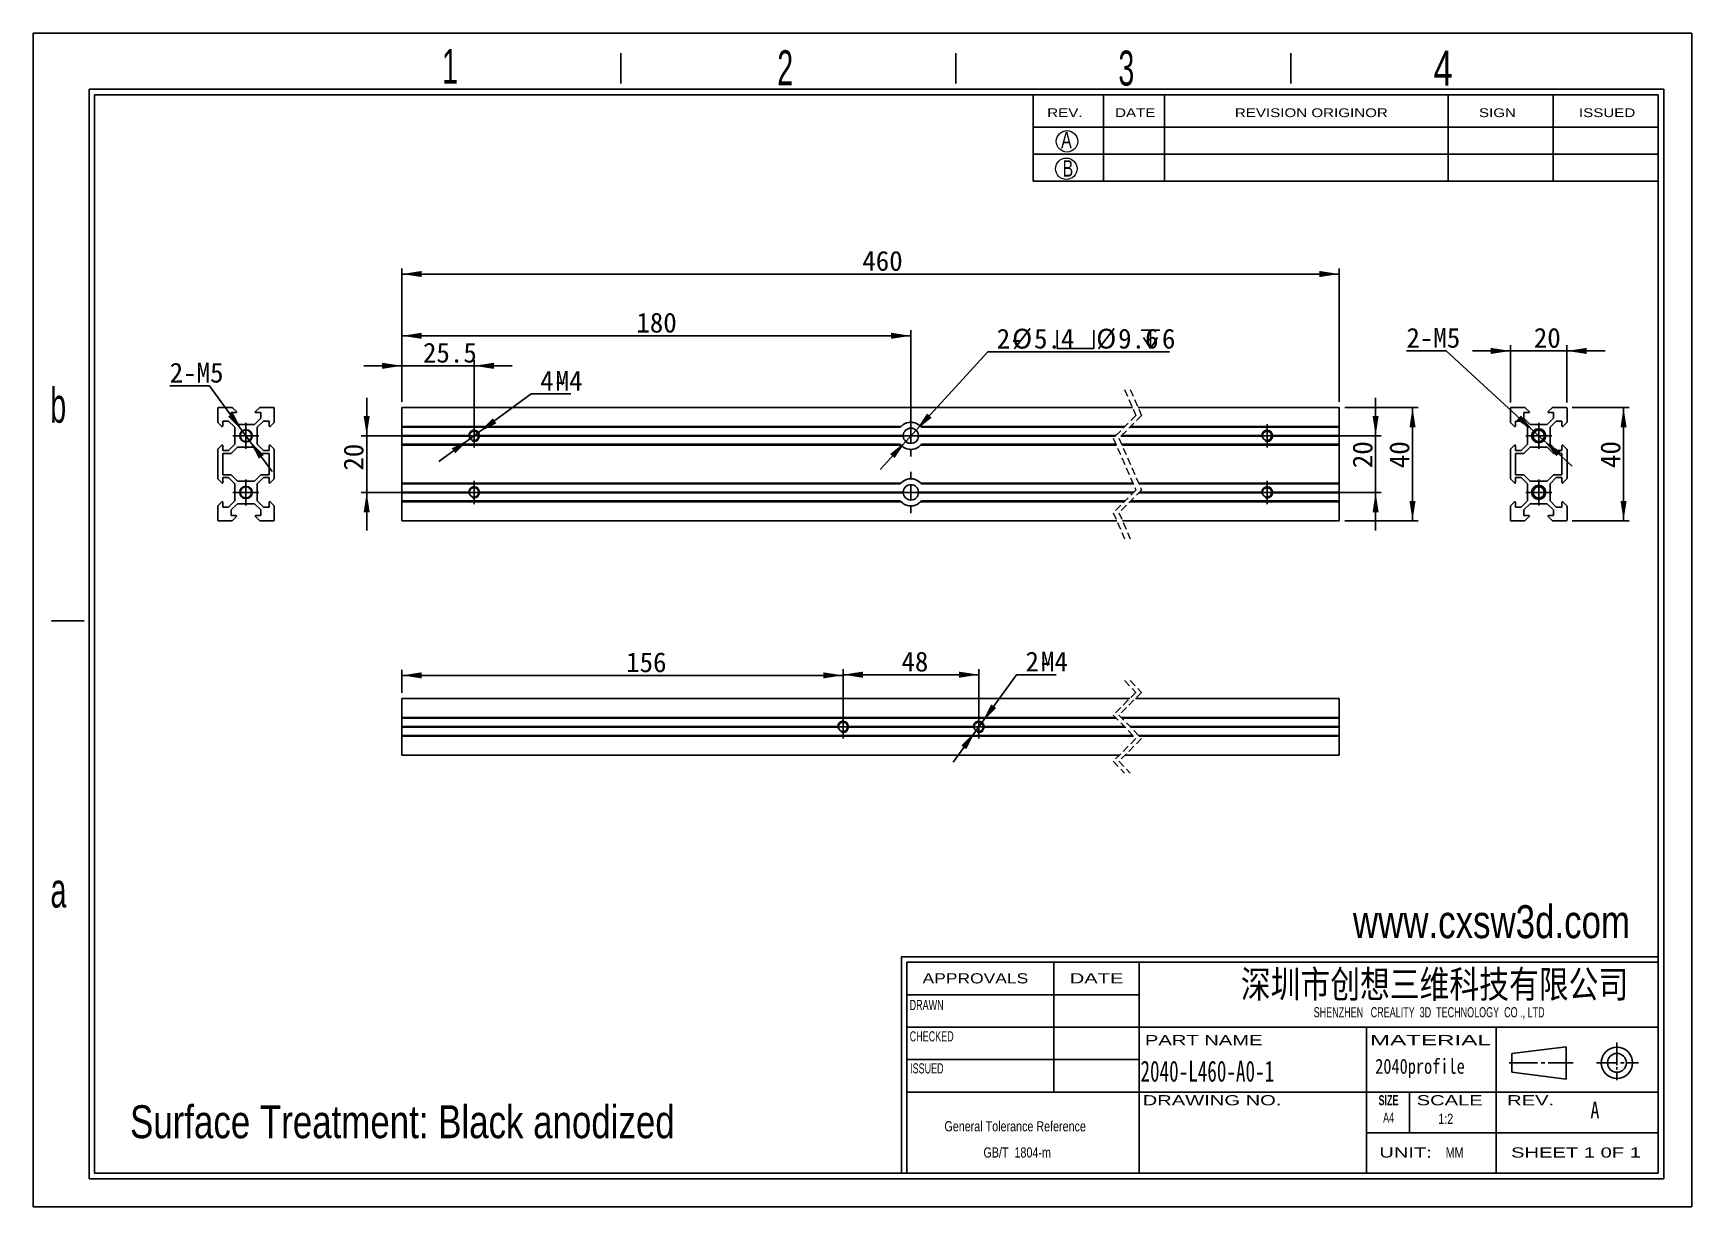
# Model space of a CAD drawing. Header units: millimetres. Extents: x 2 to 295, y 1 to 209.
import ezdxf

# ---------------------------------------------------------------- set-up
doc = ezdxf.new("R2010")
doc.units = ezdxf.units.MM
doc.linetypes.add('CENTER', pattern=[10.16, 6.35, -1.27, 1.27, -1.27])
doc.linetypes.add('HIDDEN', pattern=[1.905, 1.27, -0.635])
doc.layers.add('DIM', color=5, linetype='Continuous')
doc.layers.add('SLD-0', color=179, linetype='Continuous')
doc.layers.add('中心线', color=1, linetype='CENTER', lineweight=25)
doc.styles.add('SLDTEXTSTYLE0', font='arial.ttf', dxfattribs={"width": 0.7584})
doc.styles.add('SLDTEXTSTYLE1', font='arial.ttf', dxfattribs={"width": 0.63516})
doc.styles.add('SLDTEXTSTYLE10', font='', dxfattribs={"width": 0.8})
doc.styles.add('SLDTEXTSTYLE11', font='', dxfattribs={"width": 0.67})
doc.styles.add('SLDTEXTSTYLE12', font='')
doc.styles.add('SLDTEXTSTYLE2', font='GOTHIC.TTF', dxfattribs={"width": 0.7304})
doc.styles.add('SLDTEXTSTYLE3', font='GOTHIC.TTF', dxfattribs={"width": 0.61171})
doc.styles.add('SLDTEXTSTYLE4', font='arialbd.ttf', dxfattribs={"width": 0.63516})
doc.styles.add('SLDTEXTSTYLE5', font='arial.ttf', dxfattribs={"width": 1.422})
doc.styles.add('SLDTEXTSTYLE6', font='arial.ttf', dxfattribs={"width": 1.2324})
doc.styles.add('SLDTEXTSTYLE7', font='arial.ttf', dxfattribs={"width": 1.7064})
doc.styles.add('SLDTEXTSTYLE8', font='', dxfattribs={"width": 0.8, "bigfont": 'bigfont'})
doc.styles.add('SLDTEXTSTYLE9', font='', dxfattribs={"width": 0.8})
doc.styles.get('SLDTEXTSTYLE10').set_extended_font_data('宋体', bold=True)
doc.styles.get('SLDTEXTSTYLE11').set_extended_font_data('宋体')
doc.styles.get('SLDTEXTSTYLE12').set_extended_font_data('宋体')
doc.styles.get('SLDTEXTSTYLE8').set_extended_font_data('宋体', bold=True)
doc.styles.get('SLDTEXTSTYLE9').set_extended_font_data('宋体')
doc.dimstyles.new('SLDDIMSTYLE0', dxfattribs={"dimtxt": 3.5, "dimasz": 3.5, "dimexe": 0, "dimexo": 0.0625, "dimgap": 0.875, "dimtad": 2, "dimlfac": 2, "dimrnd": 1e-09, "dimzin": 12, "dimdsep": 46, "dimtxsty": 'SLDTEXTSTYLE11', "dimsah": 1, "dimcen": 0.09, "dimadec": 0, "dimazin": 3, "dimtfac": 1, "dimtofl": 0, "dimtmove": 0, "dimatfit": 3, "dimfxl": 0, "dimfrac": 2, "dimtolj": 1, "dimtzin": 12, "dimarcsym": 0})
doc.dimstyles.new('SLDDIMSTYLE1', dxfattribs={"dimtxt": 3.5, "dimasz": 3.5, "dimexe": 0, "dimexo": 0.0625, "dimgap": 0.875, "dimtad": 2, "dimlfac": 2, "dimrnd": 1e-09, "dimzin": 12, "dimdsep": 46, "dimtxsty": 'SLDTEXTSTYLE11', "dimsah": 1, "dimcen": 0.09, "dimadec": 0, "dimazin": 3, "dimtfac": 1, "dimtmove": 0, "dimatfit": 0, "dimfxl": 0, "dimfrac": 2, "dimtolj": 1, "dimtzin": 12, "dimarcsym": 0})
doc.dimstyles.new('SLDDIMSTYLE2', dxfattribs={"dimtxt": 3.5, "dimasz": 3.5, "dimexe": 0, "dimexo": 0.0625, "dimgap": 0.875, "dimtad": 0, "dimtih": 1, "dimtoh": 1, "dimlfac": 2, "dimrnd": 1e-09, "dimzin": 12, "dimdsep": 46, "dimtxsty": 'SLDTEXTSTYLE11', "dimsah": 1, "dimcen": 0, "dimadec": 0, "dimazin": 3, "dimtfac": 1, "dimtmove": 0, "dimatfit": 3, "dimfxl": 0, "dimfrac": 2, "dimtolj": 1, "dimtzin": 12, "dimarcsym": 0})
doc.dimstyles.new('SLDDIMSTYLE3', dxfattribs={"dimtxt": 3.5, "dimasz": 3.5, "dimexe": 0, "dimexo": 0.0625, "dimgap": 0.875, "dimtad": 0, "dimtih": 1, "dimtoh": 1, "dimlfac": 2, "dimrnd": 1e-09, "dimzin": 12, "dimdsep": 46, "dimtxsty": 'SLDTEXTSTYLE11', "dimsah": 1, "dimcen": 0, "dimadec": 0, "dimazin": 3, "dimtfac": 1, "dimtmove": 0, "dimatfit": 3, "dimfxl": 0, "dimfrac": 2, "dimtolj": 1, "dimtzin": 12, "dimarcsym": 0})
doc.dimstyles.new('SLDDIMSTYLE4', dxfattribs={"dimtxt": 3.5, "dimasz": 3.5, "dimexe": 0, "dimexo": 0.0625, "dimgap": 0.875, "dimtad": 0, "dimtih": 1, "dimtoh": 1, "dimlfac": 2, "dimrnd": 1e-09, "dimzin": 12, "dimdsep": 46, "dimtxsty": 'SLDTEXTSTYLE11', "dimsah": 1, "dimcen": 0, "dimadec": 0, "dimazin": 3, "dimtfac": 1, "dimtmove": 0, "dimatfit": 3, "dimfxl": 0, "dimfrac": 2, "dimtolj": 1, "dimtzin": 12, "dimarcsym": 0})

msp = doc.modelspace()

# ---------------------------------------------------------------- texts
at = {"layer": 'SLD-0'}
for s, insert, char_height, attachment_point, style in [('1', (74.111, 205.8988), 6.172, 1, 'SLDTEXTSTYLE3'), ('2', (133.3881, 205.6552), 6.172, 1, 'SLDTEXTSTYLE3'), ('3', (193.7066, 205.5931), 6.172, 1, 'SLDTEXTSTYLE3'), ('4', (249.4405, 205.5869), 6.172, 1, 'SLDTEXTSTYLE2'), ('A', (183.5778, 191.2522), 2.9034, 1, 'SLDTEXTSTYLE2'), ('B', (183.8319, 186.2372), 2.9034, 1, 'SLDTEXTSTYLE2'), ('b', (4.8346, 146.0194), 6.172, 1, 'SLDTEXTSTYLE3'), ('a', (4.8798, 60.3511), 6.172, 1, 'SLDTEXTSTYLE3'), ('深圳市创想三维科技有限公司', (249.6067, 43.0393), 4.82808, 2, 'SLDTEXTSTYLE8'), (' 2040-L460-A0-1', (208.5874, 27.1097), 3.704167, 2, 'SLDTEXTSTYLE11'), ('2040profile', (247.0384, 27.4503), 2.645833, 2, 'SLDTEXTSTYLE10'), ('A', (277.1784, 19.8537), 2.9104, 1, 'SLDTEXTSTYLE9')]:
    msp.add_mtext(s, dxfattribs=dict(at, insert=insert, char_height=char_height, attachment_point=attachment_point, style=style))
at = {"layer": 'SLD-0', "color": 179}
for s, insert, char_height, attachment_point, style in [('REV.', (181.1288, 195.4001), 1.55363, 1, 'SLDTEXTSTYLE6'), ('DATE', (193.1265, 195.4001), 1.55363, 1, 'SLDTEXTSTYLE6'), ('REVISION ORIGINOR', (214.3082, 195.4001), 1.553633, 1, 'SLDTEXTSTYLE6'), ('SIGN', (257.4664, 195.4001), 1.55363, 1, 'SLDTEXTSTYLE6'), ('ISSUED', (275.1481, 195.4001), 1.55363, 1, 'SLDTEXTSTYLE6'), ('APPROVALS', (168.4266, 42.5627), 1.79265, 2, 'SLDTEXTSTYLE6'), ('DATE', (189.8496, 42.5627), 1.79265, 2, 'SLDTEXTSTYLE5'), ('DRAWN', (159.8036, 37.8529), 1.79265, 2, 'SLDTEXTSTYLE1'), ('SHENZHEN   CREALITY  3D  TECHNOLOGY  CO ., LTD', (248.66, 36.569), 1.792654, 2, 'SLDTEXTSTYLE1'), ('CHECKED', (160.6957, 32.3147), 1.79265, 2, 'SLDTEXTSTYLE1'), ('PART NAME', (208.7939, 31.6454), 1.79265, 2, 'SLDTEXTSTYLE5'), ('MATERIAL', (248.8802, 31.6454), 1.79265, 2, 'SLDTEXTSTYLE7'), ('ISSUED', (159.837, 26.6544), 1.79265, 2, 'SLDTEXTSTYLE1'), ('DRAWING NO.', (210.268, 21.0216), 1.792654, 2, 'SLDTEXTSTYLE5'), ('SIZE', (241.4789, 21.0216), 1.79265, 2, 'SLDTEXTSTYLE4'), ('SCALE', (252.2889, 21.0216), 1.79265, 2, 'SLDTEXTSTYLE5'), ('REV.', (266.6102, 21.0216), 1.79265, 2, 'SLDTEXTSTYLE5'), ('A4', (241.4898, 17.9531), 1.79265, 2, 'SLDTEXTSTYLE1'), ('1:2', (251.5965, 17.7451), 1.79265, 2, 'SLDTEXTSTYLE0'), ('UNIT:', (244.4987, 11.7907), 1.79265, 2, 'SLDTEXTSTYLE5'), ('MM', (253.1609, 11.7907), 1.79265, 2, 'SLDTEXTSTYLE0'), ('SHEET 1 0F 1', (274.62, 11.7907), 1.792654, 2, 'SLDTEXTSTYLE5')]:
    msp.add_mtext(s, dxfattribs=dict(at, insert=insert, char_height=char_height, attachment_point=attachment_point, style=style))
at = {"layer": 'SLD-0', "color": 5, "char_height": 5.820833, "attachment_point": 1, "style": 'SLDTEXTSTYLE0'}
for s, insert in [('www.cxsw3d.com', (235.1831, 54.5847)), ('Surface Treatment: Black anodized', (18.9407, 19.2372))]:
    msp.add_mtext(s, dxfattribs=dict(at, insert=insert))

# ---------------------------------------------------------------- blocks, each defined once
blk = doc.blocks.new('SW_NOTE_0')
at = {"layer": 'SLD-0', "color": 0, "char_height": 1.7927, "attachment_point": 2, "style": 'SLDTEXTSTYLE0'}
for s, insert in [('General Tolerance Reference ', (13.02, 2.31)), (' GB/T  1804-m', (13.11, -2.32))]:
    blk.add_mtext(s, dxfattribs=dict(at, insert=insert))
blk = doc.blocks.new('_D')
at = {"layer": 'DIM'}
for p, q in [((67.02, 143.53), (67.02, 167.12)), ((232.76, 166.12), (67.02, 166.12)), ((232.76, 143.53), (232.76, 167.12))]:
    blk.add_line(p, q, dxfattribs=at)
for points in [[(67.02, 166.12), (70.52, 165.58), (70.52, 166.66)], [(232.76, 166.12), (229.26, 166.66), (229.26, 165.58)]]:
    blk.add_solid(points, dxfattribs=at)
at = {"layer": 'DIM', "insert": (148.42, 170.2), "char_height": 3.5, "attachment_point": 1, "style": 'SLDTEXTSTYLE12'}
blk.add_mtext('460', dxfattribs=at)
blk = doc.blocks.new('_D_1')
at = {"layer": 'DIM'}
for p, q in [((67.02, 149.9), (60.29, 149.9)), ((67.02, 143.53), (67.02, 150.9)), ((79.77, 149.9), (67.02, 149.9)), ((79.77, 138.53), (79.77, 150.9)), ((79.77, 149.9), (86.5, 149.9))]:
    blk.add_line(p, q, dxfattribs=at)
for points in [[(67.02, 149.9), (63.52, 150.44), (63.52, 149.36)], [(79.77, 149.9), (83.27, 149.36), (83.27, 150.44)]]:
    blk.add_solid(points, dxfattribs=at)
at = {"layer": 'DIM', "insert": (70.74, 153.97), "char_height": 3.5, "attachment_point": 1, "style": 'SLDTEXTSTYLE12'}
blk.add_mtext('25.5', dxfattribs=at)
blk = doc.blocks.new('_D_2')
at = {"layer": 'DIM'}
for p, q in [((67.02, 143.53), (67.02, 156.2)), ((157.02, 138.53), (157.02, 156.2)), ((67.02, 155.2), (157.02, 155.2))]:
    blk.add_line(p, q, dxfattribs=at)
for points in [[(67.02, 155.2), (70.52, 154.67), (70.52, 155.74)], [(157.02, 155.2), (153.52, 155.74), (153.52, 154.67)]]:
    blk.add_solid(points, dxfattribs=at)
at = {"layer": 'DIM', "insert": (108.47, 159.28), "char_height": 3.5, "attachment_point": 1, "style": 'SLDTEXTSTYLE12'}
blk.add_mtext('180', dxfattribs=at)
blk = doc.blocks.new('_D_3')
at = {"layer": 'DIM'}
for p, q in [((60.79, 137.53), (60.79, 144.26)), ((78.77, 137.53), (59.79, 137.53)), ((60.79, 137.53), (60.79, 127.53)), ((78.77, 127.53), (59.79, 127.53)), ((60.79, 127.53), (60.79, 120.8))]:
    blk.add_line(p, q, dxfattribs=at)
for points in [[(60.79, 137.53), (61.32, 141.03), (60.25, 141.03)], [(60.79, 127.53), (60.25, 124.03), (61.32, 124.03)]]:
    blk.add_solid(points, dxfattribs=at)
at = {"layer": 'DIM', "insert": (56.71, 131.37), "char_height": 3.5, "attachment_point": 1, "rotation": 90, "style": 'SLDTEXTSTYLE12'}
blk.add_mtext('20', dxfattribs=at)
blk = doc.blocks.new('_D_4')
at = {"layer": 'DIM'}
for p, q in [((239.19, 137.53), (239.19, 144.26)), ((221.01, 137.53), (240.19, 137.53)), ((239.19, 137.53), (239.19, 127.53)), ((221.01, 127.53), (240.19, 127.53)), ((239.19, 127.53), (239.19, 120.8))]:
    blk.add_line(p, q, dxfattribs=at)
for points in [[(239.19, 137.53), (239.73, 141.03), (238.66, 141.03)], [(239.19, 127.53), (238.66, 124.03), (239.73, 124.03)]]:
    blk.add_solid(points, dxfattribs=at)
at = {"layer": 'DIM', "insert": (235.12, 131.81), "char_height": 3.5, "attachment_point": 1, "rotation": 90, "style": 'SLDTEXTSTYLE12'}
blk.add_mtext('20', dxfattribs=at)
blk = doc.blocks.new('_D_5')
at = {"layer": 'DIM'}
for p, q in [((233.76, 142.53), (246.72, 142.53)), ((245.72, 122.53), (245.72, 142.53)), ((233.76, 122.53), (246.72, 122.53))]:
    blk.add_line(p, q, dxfattribs=at)
for points in [[(245.72, 142.53), (245.18, 139.03), (246.26, 139.03)], [(245.72, 122.53), (246.26, 126.03), (245.18, 126.03)]]:
    blk.add_solid(points, dxfattribs=at)
at = {"layer": 'DIM', "insert": (241.64, 131.81), "char_height": 3.5, "attachment_point": 1, "rotation": 90, "style": 'SLDTEXTSTYLE12'}
blk.add_mtext('40', dxfattribs=at)
blk = doc.blocks.new('SW_SYMBOL_HOLE_SPOT')
at = {"layer": 'DIM', "color": 0}
for p, q in [((0, 875), (0, 75)), ((1600, 75), (1600, 875)), ((0, 75), (1600, 75))]:
    blk.add_line(p, q, dxfattribs=at)
blk = doc.blocks.new('SW_SYMBOL_HOLE_DEPTH')
at = {"layer": 'DIM', "color": 0}
for p, q in [((0, 875), (800, 875)), ((400, 875), (400, 75)), ((100, 555), (400, 75)), ((700, 555), (400, 75))]:
    blk.add_line(p, q, dxfattribs=at)
blk = doc.blocks.new('_D_6')
at = {"layer": 'DIM'}
for p, q in [((157.93, 138.53), (170.61, 152.37)), ((170.61, 152.37), (202.77, 152.37)), ((156.11, 136.53), (157.93, 138.53)), ((156.11, 136.53), (151.56, 131.57))]:
    blk.add_line(p, q, dxfattribs=at)
blk.add_arc((157.02, 137.53), 1.35, 213.5264, 264.0545, dxfattribs=at)
for points in [[(157.93, 138.53), (160.69, 140.74), (159.89, 141.47)], [(156.11, 136.53), (153.34, 134.32), (154.14, 133.59)]]:
    blk.add_solid(points, dxfattribs=at)
at = {"layer": 'DIM', "xscale": 0.004072727272727273, "yscale": 0.004072727272727273, "zscale": 0.004072727272727273}
for name, p in [('SW_SYMBOL_HOLE_SPOT', (182.87, 152.66)), ('SW_SYMBOL_HOLE_DEPTH', (197.75, 152.66))]:
    blk.add_blockref(name, p, dxfattribs=at)
at = {"layer": 'DIM', "char_height": 3.5, "attachment_point": 1, "style": 'SLDTEXTSTYLE12'}
for s, insert in [('2-', (172.19, 156.45)), ('%%c', (174.92, 156.45)), ('5.4', (178.79, 156.45)), ('%%c', (189.79, 156.45)), ('9.6', (193.66, 156.45)), ('6', (201.41, 156.45))]:
    blk.add_mtext(s, dxfattribs=dict(at, insert=insert))
blk = doc.blocks.new('_D_7')
at = {"layer": 'DIM'}
for p, q in [((80.57, 138.12), (89.88, 144.92)), ((89.88, 144.92), (96.91, 144.92)), ((78.96, 136.94), (80.57, 138.12)), ((78.96, 136.94), (73.53, 132.97))]:
    blk.add_line(p, q, dxfattribs=at)
for points in [[(80.57, 138.12), (83.72, 139.75), (83.08, 140.62)], [(78.96, 136.94), (75.82, 135.31), (76.45, 134.44)]]:
    blk.add_solid(points, dxfattribs=at)
at = {"layer": 'DIM', "char_height": 3.5, "attachment_point": 1, "style": 'SLDTEXTSTYLE12'}
for s, insert in [('4-', (91.46, 149)), ('M4', (94.19, 149))]:
    blk.add_mtext(s, dxfattribs=dict(at, insert=insert))
blk = doc.blocks.new('SW_CENTERMARKSYMBOL_0')
at = {"layer": '中心线', "color": 0}
for p, q in [((0, 2.5), (0, 3.65)), ((-2.5, 0), (-3.65, 0)), ((0, 0), (-1.25, 0)), ((0, 0), (0, 1.25)), ((0, 0), (0, -1.25)), ((0, 0), (1.25, 0)), ((2.5, 0), (3.65, 0)), ((0, -2.5), (0, -3.65))]:
    blk.add_line(p, q, dxfattribs=at)
blk = doc.blocks.new('SW_CENTERMARKSYMBOL_1')
at = {"layer": '中心线', "color": 0}
for p, q in [((0, 2.5), (0, 3.65)), ((-2.5, 0), (-3.65, 0)), ((0, 0), (-1.25, 0)), ((0, 0), (0, 1.25)), ((0, 0), (0, -1.25)), ((0, 0), (1.25, 0)), ((2.5, 0), (3.65, 0)), ((0, -2.5), (0, -3.65))]:
    blk.add_line(p, q, dxfattribs=at)
blk = doc.blocks.new('SW_CENTERMARKSYMBOL_2')
at = {"layer": '中心线', "color": 0}
for p, q in [((-1.25, 0), (-2.08, 0)), ((0, 0), (-1.25, 0)), ((0, 1.25), (0, 2.07)), ((0, 0), (0, 1.25)), ((0, 0), (0, -1.25)), ((0, 0), (1.25, 0)), ((1.25, 0), (2.07, 0)), ((0, -1.25), (0, -2.08))]:
    blk.add_line(p, q, dxfattribs=at)
blk = doc.blocks.new('SW_CENTERMARKSYMBOL_3')
at = {"layer": '中心线', "color": 0}
for p, q in [((-1.25, 0), (-2.08, 0)), ((0, 0), (-1.25, 0)), ((0, 1.25), (0, 2.07)), ((0, 0), (0, 1.25)), ((0, 0), (0, -1.25)), ((0, 0), (1.25, 0)), ((1.25, 0), (2.07, 0)), ((0, -1.25), (0, -2.08))]:
    blk.add_line(p, q, dxfattribs=at)
blk = doc.blocks.new('SW_CENTERMARKSYMBOL_4')
at = {"layer": '中心线', "color": 0}
for p, q in [((-1.25, 0), (-2.07, 0)), ((0, 0), (-1.25, 0)), ((0, 1.25), (0, 2.08)), ((0, 0), (0, 1.25)), ((0, 0), (0, -1.25)), ((0, 0), (1.25, 0)), ((1.25, 0), (2.08, 0)), ((0, -1.25), (0, -2.07))]:
    blk.add_line(p, q, dxfattribs=at)
blk = doc.blocks.new('SW_CENTERMARKSYMBOL_5')
at = {"layer": '中心线', "color": 0}
for p, q in [((-1.25, 0), (-2.08, 0)), ((0, 0), (-1.25, 0)), ((0, 1.25), (0, 2.07)), ((0, 0), (0, 1.25)), ((0, 0), (0, -1.25)), ((0, 0), (1.25, 0)), ((1.25, 0), (2.07, 0)), ((0, -1.25), (0, -2.08))]:
    blk.add_line(p, q, dxfattribs=at)
blk = doc.blocks.new('_D_8')
at = {"layer": 'DIM'}
for p, q in [((32.98, 146.37), (25.95, 146.37)), ((38.79, 138.42), (32.98, 146.37)), ((40.09, 136.64), (38.79, 138.42)), ((40.09, 136.64), (44.06, 131.21))]:
    blk.add_line(p, q, dxfattribs=at)
for points in [[(38.79, 138.42), (37.16, 141.56), (36.29, 140.93)], [(40.09, 136.64), (41.72, 133.5), (42.59, 134.14)]]:
    blk.add_solid(points, dxfattribs=at)
at = {"layer": 'DIM', "insert": (25.95, 150.44), "char_height": 3.5, "attachment_point": 1, "style": 'SLDTEXTSTYLE12'}
blk.add_mtext('2-M5', dxfattribs=at)
blk = doc.blocks.new('SW_CENTERMARKSYMBOL_6')
at = {"layer": '中心线', "color": 0}
for p, q in [((-1.25, 0), (-2.3, 0)), ((0, 0), (-1.25, 0)), ((0, 1.25), (0, 2.3)), ((0, 0), (0, 1.25)), ((0, 0), (0, -1.25)), ((0, 0), (1.25, 0)), ((1.25, 0), (2.3, 0)), ((0, -1.25), (0, -2.3))]:
    blk.add_line(p, q, dxfattribs=at)
blk = doc.blocks.new('SW_CENTERMARKSYMBOL_7')
at = {"layer": '中心线', "color": 0}
for p, q in [((-1.25, 0), (-2.3, 0)), ((0, 0), (-1.25, 0)), ((0, 1.25), (0, 2.3)), ((0, 0), (0, 1.25)), ((0, 0), (0, -1.25)), ((0, 0), (1.25, 0)), ((1.25, 0), (2.3, 0)), ((0, -1.25), (0, -2.3))]:
    blk.add_line(p, q, dxfattribs=at)
blk = doc.blocks.new('_D_9')
at = {"layer": 'DIM'}
for p, q in [((263.03, 152.53), (256.3, 152.53)), ((263.03, 143.43), (263.03, 153.53)), ((273.03, 152.53), (263.03, 152.53)), ((273.03, 143.43), (273.03, 153.53)), ((273.03, 152.53), (279.76, 152.53))]:
    blk.add_line(p, q, dxfattribs=at)
for points in [[(263.03, 152.53), (259.53, 153.07), (259.53, 151.99)], [(273.03, 152.53), (276.53, 151.99), (276.53, 153.07)]]:
    blk.add_solid(points, dxfattribs=at)
at = {"layer": 'DIM', "insert": (267.17, 156.6), "char_height": 3.5, "attachment_point": 1, "style": 'SLDTEXTSTYLE12'}
blk.add_mtext('20', dxfattribs=at)
blk = doc.blocks.new('_D_10')
at = {"layer": 'DIM'}
for p, q in [((273.93, 142.53), (284.03, 142.53)), ((283.03, 142.53), (283.03, 122.53)), ((273.93, 122.53), (284.03, 122.53))]:
    blk.add_line(p, q, dxfattribs=at)
for points in [[(283.03, 142.53), (282.5, 139.03), (283.57, 139.03)], [(283.03, 122.53), (283.57, 126.03), (282.5, 126.03)]]:
    blk.add_solid(points, dxfattribs=at)
at = {"layer": 'DIM', "insert": (278.96, 131.84), "char_height": 3.5, "attachment_point": 1, "rotation": 90, "style": 'SLDTEXTSTYLE12'}
blk.add_mtext('40', dxfattribs=at)
blk = doc.blocks.new('_D_11')
at = {"layer": 'DIM'}
for p, q in [((251.67, 152.53), (244.64, 152.53)), ((267.11, 138.38), (251.67, 152.53)), ((268.96, 136.69), (267.11, 138.38)), ((268.96, 136.69), (273.92, 132.14))]:
    blk.add_line(p, q, dxfattribs=at)
for points in [[(267.11, 138.38), (264.9, 141.14), (264.17, 140.34)], [(268.96, 136.69), (271.17, 133.92), (271.9, 134.72)]]:
    blk.add_solid(points, dxfattribs=at)
at = {"layer": 'DIM', "insert": (244.64, 156.6), "char_height": 3.5, "attachment_point": 1, "style": 'SLDTEXTSTYLE12'}
blk.add_mtext('2-M5', dxfattribs=at)
blk = doc.blocks.new('SW_CENTERMARKSYMBOL_8')
at = {"layer": '中心线', "color": 0}
for p, q in [((-1.25, 0), (-2.3, 0)), ((0, 0), (-1.25, 0)), ((0, 1.25), (0, 2.3)), ((0, 0), (0, 1.25)), ((0, 0), (0, -1.25)), ((0, 0), (1.25, 0)), ((1.25, 0), (2.3, 0)), ((0, -1.25), (0, -2.3))]:
    blk.add_line(p, q, dxfattribs=at)
blk = doc.blocks.new('SW_CENTERMARKSYMBOL_9')
at = {"layer": '中心线', "color": 0}
for p, q in [((-1.25, 0), (-2.3, 0)), ((0, 0), (-1.25, 0)), ((0, 1.25), (0, 2.3)), ((0, 0), (0, 1.25)), ((0, 0), (0, -1.25)), ((0, 0), (1.25, 0)), ((1.25, 0), (2.3, 0)), ((0, -1.25), (0, -2.3))]:
    blk.add_line(p, q, dxfattribs=at)
blk = doc.blocks.new('_D_12')
at = {"layer": 'DIM'}
for p, q in [((145.02, 87.11), (145.02, 96.32)), ((169.02, 95.32), (145.02, 95.32)), ((169.02, 87.11), (169.02, 96.32))]:
    blk.add_line(p, q, dxfattribs=at)
for points in [[(145.02, 95.32), (148.52, 94.78), (148.52, 95.86)], [(169.02, 95.32), (165.52, 95.86), (165.52, 94.78)]]:
    blk.add_solid(points, dxfattribs=at)
at = {"layer": 'DIM', "insert": (155.34, 99.39), "char_height": 3.5, "attachment_point": 1, "style": 'SLDTEXTSTYLE12'}
blk.add_mtext('48', dxfattribs=at)
blk = doc.blocks.new('_D_13')
at = {"layer": 'DIM'}
for p, q in [((169.6, 86.92), (175.7, 95.32)), ((175.7, 95.32), (182.73, 95.32)), ((168.43, 85.3), (164.48, 79.85)), ((168.43, 85.3), (169.6, 86.92))]:
    blk.add_line(p, q, dxfattribs=at)
for points in [[(169.6, 86.92), (172.09, 89.43), (171.22, 90.07)], [(168.43, 85.3), (165.94, 82.78), (166.81, 82.15)]]:
    blk.add_solid(points, dxfattribs=at)
at = {"layer": 'DIM', "char_height": 3.5, "attachment_point": 1, "style": 'SLDTEXTSTYLE12'}
for s, insert in [('2-', (177.28, 99.39)), ('M4', (180.01, 99.39))]:
    blk.add_mtext(s, dxfattribs=dict(at, insert=insert))
blk = doc.blocks.new('_D_14')
at = {"layer": 'DIM'}
for p, q in [((67.02, 92.11), (67.02, 96.2)), ((145.02, 95.2), (67.02, 95.2)), ((145.02, 87.11), (145.02, 96.2))]:
    blk.add_line(p, q, dxfattribs=at)
for points in [[(67.02, 95.2), (70.52, 94.66), (70.52, 95.74)], [(145.02, 95.2), (141.52, 95.74), (141.52, 94.66)]]:
    blk.add_solid(points, dxfattribs=at)
at = {"layer": 'DIM', "insert": (106.66, 99.27), "char_height": 3.5, "attachment_point": 1, "style": 'SLDTEXTSTYLE12'}
blk.add_mtext('156', dxfattribs=at)
blk = doc.blocks.new('SW_CENTERMARKSYMBOL_10')
at = {"layer": '中心线', "color": 0}
for p, q in [((-1.25, 0), (-2.07, 0)), ((0, 0), (-1.25, 0)), ((0, 1.25), (0, 2.07)), ((0, 0), (0, 1.25)), ((0, 0), (0, -1.25)), ((0, 0), (1.25, 0)), ((1.25, 0), (2.07, 0)), ((0, -1.25), (0, -2.07))]:
    blk.add_line(p, q, dxfattribs=at)
blk = doc.blocks.new('SW_CENTERMARKSYMBOL_11')
at = {"layer": '中心线', "color": 0}
for p, q in [((-1.25, 0), (-2.07, 0)), ((0, 0), (-1.25, 0)), ((0, 1.25), (0, 2.07)), ((0, 0), (0, 1.25)), ((0, 0), (0, -1.25)), ((0, 0), (1.25, 0)), ((1.25, 0), (2.07, 0)), ((0, -1.25), (0, -2.07))]:
    blk.add_line(p, q, dxfattribs=at)

# ---------------------------------------------------------------- dimensions: what is measured, and where the dimension line sits
at = {"layer": 'DIM'}
dim = msp.add_linear_dim(base=(67.0166, 166.1224), p1=(232.7586, 142.5303), p2=(67.0166, 142.5303), angle=0, text='460', dimstyle='SLDDIMSTYLE0', dxfattribs=at)
dim.commit()
dim.dimension.update_dxf_attribs({"geometry": '_D', "text_midpoint": (150.4625, 166.1224), "dimtype": 160})
for base, p1, p2, angle, dimstyle, picture, middle in [((157.0166, 155.2041), (67.0166, 142.5303), (157.0166, 137.5303), 0, 'SLDDIMSTYLE0', '_D_2', (110.5144, 155.2041)), ((67.0166, 149.8988), (79.7666, 137.5303), (67.0166, 142.5303), 0, 'SLDDIMSTYLE1', '_D_1', (73.4666, 149.8988)), ((60.7858, 127.5303), (79.7666, 137.5303), (79.7666, 127.5303), 90, 'SLDDIMSTYLE1', '_D_3', (60.7858, 132.7336)), ((239.1937, 127.5303), (220.0086, 137.5303), (220.0086, 127.5303), 90, 'SLDDIMSTYLE1', '_D_4', (239.1937, 133.1681)), ((245.7171, 142.5303), (232.7586, 122.5303), (232.7586, 142.5303), 90, 'SLDDIMSTYLE0', '_D_5', (245.7171, 133.1681)), ((283.0341, 122.5303), (272.9341, 142.5303), (272.9341, 122.5303), 90, 'SLDDIMSTYLE0', '_D_10', (283.0341, 133.1962))]:
    dim = msp.add_linear_dim(base=base, p1=p1, p2=p2, angle=angle, dimstyle=dimstyle, dxfattribs=at)
    dim.commit()
    dim.dimension.update_dxf_attribs({"geometry": picture, "text_midpoint": middle, "dimtype": 160})
for p1, p2, text, dimstyle, picture, middle in [((157.9282, 138.5261), (156.105, 136.5346), '2-<>{\\fGDT;v}%%c9.6{\\fGDT;x}6', 'SLDDIMSTYLE2', '_D_6', (187.4842, 154.9108)), ((80.5738, 138.1207), (78.9595, 136.94), '4-<>', 'SLDDIMSTYLE3', '_D_7', (94.1855, 146.9611)), ((169.6037, 86.917), (168.4296, 85.2979), '2-<>', 'SLDDIMSTYLE3', '_D_13', (180.0052, 97.3548))]:
    dim = msp.add_diameter_dim_2p(p1=p1, p2=p2, text=text, dimstyle=dimstyle, dxfattribs=at)
    dim.commit()
    dim.dimension.update_dxf_attribs({"geometry": picture, "text_midpoint": middle, "dimtype": 163})
for p1, p2, picture, middle in [((267.1127, 138.3751), (268.9555, 136.6856), '_D_11', (247.3633, 154.5672)), ((38.7922, 138.4182), (40.091, 136.6425), '_D_8', (28.6698, 148.4022))]:
    dim = msp.add_diameter_dim_2p(p1=p1, p2=p2, text='2-M5', dimstyle='SLDDIMSTYLE4', override={"dimpost": '<>'}, dxfattribs=at)
    dim.commit()
    dim.dimension.update_dxf_attribs({"geometry": picture, "text_midpoint": middle, "dimtype": 163})
for base, p1, p2, dimstyle, picture, middle in [((263.0341, 152.5303), (273.0341, 142.4303), (263.0341, 142.4303), 'SLDDIMSTYLE1', '_D_9', (268.5288, 152.5303)), ((67.0166, 95.1989), (145.0166, 86.1074), (67.0166, 91.1074), 'SLDDIMSTYLE0', '_D_14', (108.7037, 95.1989)), ((145.0166, 95.318), (169.0166, 86.1074), (145.0166, 86.1074), 'SLDDIMSTYLE0', '_D_12', (156.7022, 95.318))]:
    dim = msp.add_linear_dim(base=base, p1=p1, p2=p2, dimstyle=dimstyle, dxfattribs=at)
    dim.commit()
    dim.dimension.update_dxf_attribs({"geometry": picture, "text_midpoint": middle, "dimtype": 160})

# ---------------------------------------------------------------- linework, layer by layer
at = {"color": 7, "linetype": 'HIDDEN', "lineweight": 18}
for p, q in [((194.8123, 145.7053), (196.8123, 141.1178)), ((195.8123, 145.7053), (197.8123, 141.1178)), ((196.8123, 141.1178), (192.8123, 137.1178)), ((197.8123, 141.1178), (193.8123, 137.1178)), ((192.8123, 137.1178), (196.8123, 127.9428)), ((193.8123, 137.1178), (197.8123, 127.9428)), ((196.8123, 127.9428), (192.8123, 123.9428)), ((197.8123, 127.9428), (193.8123, 123.9428)), ((192.8123, 123.9428), (194.8123, 119.3553)), ((193.8123, 123.9428), (195.8123, 119.3553)), ((194.8123, 94.2824), (196.8123, 92.1949)), ((195.8123, 94.2824), (197.8123, 92.1949)), ((196.8123, 92.1949), (192.8123, 88.1949)), ((197.8123, 92.1949), (193.8123, 88.1949)), ((192.8123, 88.1949), (196.8123, 84.0199)), ((193.8123, 88.1949), (197.8123, 84.0199)), ((196.8123, 84.0199), (192.8123, 80.0199)), ((197.8123, 84.0199), (193.8123, 80.0199)), ((192.8123, 80.0199), (194.8123, 77.9324)), ((193.8123, 80.0199), (195.8123, 77.9324))]:
    msp.add_line(p, q, dxfattribs=at)
at = {"color": 7, "linetype": 'Continuous', "lineweight": 25}
for p, q in [((34.4416, 139.9718), (34.4416, 142.4303)), ((34.5416, 142.5303), (37.0002, 142.5303)), ((36.8366, 141.6303), (37.7002, 141.6303)), ((36.8366, 140.6303), (36.8366, 141.6303)), ((37.7709, 141.8011), (37.0709, 142.5011)), ((41.8123, 142.5011), (41.1123, 141.8011)), ((41.183, 141.6303), (42.0466, 141.6303)), ((41.883, 142.5303), (44.3416, 142.5303)), ((42.0466, 141.6303), (42.0466, 140.6303)), ((44.4416, 142.4303), (44.4416, 139.9718)), ((67.0166, 142.5303), (196.1965, 142.5303)), ((67.0166, 142.4303), (67.0166, 142.5303)), ((67.0166, 139.9718), (67.0166, 142.4303)), ((197.1965, 142.5303), (232.7586, 142.5303)), ((232.7586, 142.5303), (232.7586, 142.4303)), ((232.7586, 139.9718), (232.7586, 142.4303)), ((263.0341, 142.4303), (263.0341, 139.9718)), ((265.5927, 142.5303), (263.1341, 142.5303)), ((266.2927, 141.6303), (265.4291, 141.6303)), ((265.4291, 141.6303), (265.4291, 140.6303)), ((265.6634, 142.5011), (266.3634, 141.8011)), ((269.7048, 141.8011), (270.4048, 142.5011)), ((270.6391, 141.6303), (269.7755, 141.6303)), ((272.9341, 142.5303), (270.4755, 142.5303)), ((270.6391, 140.6303), (270.6391, 141.6303)), ((273.0341, 139.9718), (273.0341, 142.4303)), ((34.4709, 139.9011), (35.1709, 139.2011)), ((35.3416, 140.1354), (36.3416, 140.1354)), ((35.3416, 139.2718), (35.3416, 140.1354)), ((36.3416, 140.1354), (37.4416, 139.0354)), ((37.9366, 139.5303), (36.8366, 140.6303)), ((37.4416, 139.0354), (37.4416, 137.6011)), ((39.3709, 139.5303), (37.9366, 139.5303)), ((39.4416, 139.4596), (39.3709, 139.5303)), ((39.5123, 139.5303), (39.4416, 139.4596)), ((40.9466, 139.5303), (39.5123, 139.5303)), ((42.0466, 140.6303), (40.9466, 139.5303)), ((41.4416, 139.0354), (42.5416, 140.1354)), ((41.4416, 137.6011), (41.4416, 139.0354)), ((42.5416, 140.1354), (43.5416, 140.1354)), ((43.5416, 140.1354), (43.5416, 139.2718)), ((43.7123, 139.2011), (44.4123, 139.9011)), ((67.0166, 139.9718), (67.0166, 139.9011)), ((67.0166, 139.9011), (67.0166, 139.2011)), ((67.0166, 139.2011), (67.0166, 139.1718)), ((67.0166, 139.1718), (155.2665, 139.1718)), ((67.0166, 139.1718), (67.0166, 139.0354)), ((67.0166, 139.0354), (155.1472, 139.0354)), ((67.0166, 139.0354), (67.0166, 137.6011)), ((155.1472, 139.0354), (155.2657, 139.1718)), ((158.7667, 139.1718), (194.8662, 139.1718)), ((158.7676, 139.1718), (158.8861, 139.0354)), ((158.8861, 139.0354), (194.7298, 139.0354)), ((195.7298, 139.0354), (232.7586, 139.0354)), ((195.8662, 139.1718), (232.7586, 139.1718)), ((232.7586, 139.9011), (232.7586, 139.9718)), ((232.7586, 139.9011), (232.7586, 139.2011)), ((232.7586, 139.1718), (232.7586, 139.2011)), ((232.7586, 139.1718), (232.7586, 139.0354)), ((232.7586, 139.0354), (232.7586, 137.6011)), ((263.7634, 139.2011), (263.0634, 139.9011)), ((264.9341, 140.1354), (263.9341, 140.1354)), ((263.9341, 140.1354), (263.9341, 139.2718)), ((266.0341, 139.0354), (264.9341, 140.1354)), ((265.4291, 140.6303), (266.5291, 139.5303)), ((266.0341, 137.6011), (266.0341, 139.0354)), ((266.5291, 139.5303), (267.9634, 139.5303)), ((267.9634, 139.5303), (268.0341, 139.4596)), ((268.0341, 139.4596), (268.1048, 139.5303)), ((268.1048, 139.5303), (269.5391, 139.5303)), ((269.5391, 139.5303), (270.6391, 140.6303)), ((271.1341, 140.1354), (270.0341, 139.0354)), ((270.0341, 139.0354), (270.0341, 137.6011)), ((272.1341, 140.1354), (271.1341, 140.1354)), ((272.1341, 139.2718), (272.1341, 140.1354)), ((273.0048, 139.9011), (272.3048, 139.2011)), ((34.4416, 135.0889), (34.4416, 129.9718)), ((35.1709, 135.8596), (34.4709, 135.1596)), ((35.3416, 134.9253), (35.3416, 135.7889)), ((36.3416, 134.9253), (35.3416, 134.9253)), ((37.4416, 136.0253), (36.3416, 134.9253)), ((36.8366, 134.4303), (37.9366, 135.5303)), ((37.4416, 137.6011), (37.5123, 137.5303)), ((37.5123, 137.5303), (37.4416, 137.4596)), ((37.4416, 137.4596), (37.4416, 136.0253)), ((37.9366, 135.5303), (39.3709, 135.5303)), ((39.3709, 135.5303), (39.4416, 135.6011)), ((39.4416, 135.6011), (39.5123, 135.5303)), ((39.5123, 135.5303), (40.9466, 135.5303)), ((40.9466, 135.5303), (42.0466, 134.4303)), ((41.3709, 137.5303), (41.4416, 137.6011)), ((41.4416, 137.4596), (41.3709, 137.5303)), ((41.4416, 136.0253), (41.4416, 137.4596)), ((42.5416, 134.9253), (41.4416, 136.0253)), ((43.5416, 134.9253), (42.5416, 134.9253)), ((43.5416, 135.7889), (43.5416, 134.9253)), ((44.4123, 135.1596), (43.7123, 135.8596)), ((44.4416, 129.9718), (44.4416, 135.0889)), ((67.0166, 137.6011), (78.9447, 137.6011)), ((67.0166, 137.6011), (67.0166, 137.5303)), ((67.0166, 137.5303), (78.9416, 137.5303)), ((67.0166, 137.5303), (67.0166, 137.4596)), ((67.0166, 137.4596), (78.9447, 137.4596)), ((67.0166, 137.4596), (67.0166, 136.0253)), ((67.0166, 136.0253), (155.1472, 136.0253)), ((67.0166, 136.0253), (67.0166, 135.8889)), ((155.2657, 135.8889), (67.0166, 135.8889)), ((67.0166, 135.8889), (67.0166, 135.8596)), ((67.0166, 135.8596), (67.0166, 135.1596)), ((67.0166, 135.1596), (67.0166, 135.0889)), ((67.0166, 135.0889), (67.0166, 129.9718)), ((80.5886, 137.6011), (155.6685, 137.6011)), ((80.5886, 137.4596), (155.6685, 137.4596)), ((80.5916, 137.5303), (155.6666, 137.5303)), ((155.2657, 135.8889), (155.1472, 136.0253)), ((158.3648, 137.6011), (193.2955, 137.6011)), ((158.3648, 137.4596), (193.1541, 137.4596)), ((158.3666, 137.5303), (193.2248, 137.5303)), ((158.8861, 136.0253), (158.7676, 135.8889)), ((193.3481, 135.8889), (158.7676, 135.8889)), ((158.8861, 136.0253), (193.2886, 136.0253)), ((194.1541, 137.4596), (219.1866, 137.4596)), ((194.2248, 137.5303), (219.1836, 137.5303)), ((194.2886, 136.0253), (232.7586, 136.0253)), ((194.2955, 137.6011), (219.1866, 137.6011)), ((232.7586, 135.8889), (194.3481, 135.8889)), ((220.8305, 137.6011), (232.7586, 137.6011)), ((220.8305, 137.4596), (232.7586, 137.4596)), ((220.8336, 137.5303), (232.7586, 137.5303)), ((232.7586, 137.6011), (232.7586, 137.5303)), ((232.7586, 137.5303), (232.7586, 137.4596)), ((232.7586, 137.4596), (232.7586, 136.0253)), ((232.7586, 136.0253), (232.7586, 135.8889)), ((232.7586, 135.8596), (232.7586, 135.8889)), ((232.7586, 135.8596), (232.7586, 135.1596)), ((232.7586, 135.0889), (232.7586, 135.1596)), ((232.7586, 135.0889), (232.7586, 129.9718)), ((263.0341, 129.9718), (263.0341, 135.0889)), ((263.0634, 135.1596), (263.7634, 135.8596)), ((263.9341, 135.7889), (263.9341, 134.9253)), ((263.9341, 134.9253), (264.9341, 134.9253)), ((264.9341, 134.9253), (266.0341, 136.0253)), ((266.5291, 135.5303), (265.4291, 134.4303)), ((266.1048, 137.5303), (266.0341, 137.6011)), ((266.0341, 137.4596), (266.1048, 137.5303)), ((266.0341, 136.0253), (266.0341, 137.4596)), ((267.9634, 135.5303), (266.5291, 135.5303)), ((268.0341, 135.6011), (267.9634, 135.5303)), ((268.1048, 135.5303), (268.0341, 135.6011)), ((269.5391, 135.5303), (268.1048, 135.5303)), ((270.6391, 134.4303), (269.5391, 135.5303)), ((270.0341, 137.6011), (269.9634, 137.5303)), ((269.9634, 137.5303), (270.0341, 137.4596)), ((270.0341, 137.4596), (270.0341, 136.0253)), ((270.0341, 136.0253), (271.1341, 134.9253)), ((271.1341, 134.9253), (272.1341, 134.9253)), ((272.1341, 134.9253), (272.1341, 135.7889)), ((272.3048, 135.8596), (273.0048, 135.1596)), ((273.0341, 135.0889), (273.0341, 129.9718)), ((36.8366, 134.4303), (35.3416, 134.4303)), ((35.3416, 134.4303), (35.3416, 130.6303)), ((43.5416, 134.4303), (42.0466, 134.4303)), ((43.5416, 130.6303), (43.5416, 134.4303)), ((265.4291, 134.4303), (263.9341, 134.4303)), ((263.9341, 134.4303), (263.9341, 130.6303)), ((272.1341, 134.4303), (270.6391, 134.4303)), ((272.1341, 130.6303), (272.1341, 134.4303)), ((35.1709, 129.2011), (34.4709, 129.9011)), ((35.3416, 130.6303), (36.8366, 130.6303)), ((36.3416, 130.1354), (35.3416, 130.1354)), ((35.3416, 130.1354), (35.3416, 129.2718)), ((37.4416, 129.0354), (36.3416, 130.1354)), ((36.8366, 130.6303), (37.9366, 129.5303)), ((37.9366, 129.5303), (39.3709, 129.5303)), ((39.3709, 129.5303), (39.4416, 129.4596)), ((39.4416, 129.4596), (39.5123, 129.5303)), ((39.5123, 129.5303), (40.9466, 129.5303)), ((40.9466, 129.5303), (42.0466, 130.6303)), ((42.5416, 130.1354), (41.4416, 129.0354)), ((42.0466, 130.6303), (43.5416, 130.6303)), ((43.5416, 130.1354), (42.5416, 130.1354)), ((43.5416, 129.2718), (43.5416, 130.1354)), ((44.4123, 129.9011), (43.7123, 129.2011)), ((67.0166, 129.9011), (67.0166, 129.9718)), ((67.0166, 129.2011), (67.0166, 129.9011)), ((67.0166, 129.1718), (67.0166, 129.2011)), ((67.0166, 129.1718), (155.2665, 129.1718)), ((67.0166, 129.0354), (67.0166, 129.1718)), ((155.2657, 129.1718), (155.1472, 129.0354)), ((158.7667, 129.1718), (196.2766, 129.1718)), ((158.8861, 129.0354), (158.7676, 129.1718)), ((197.2766, 129.1718), (232.7586, 129.1718)), ((232.7586, 129.9718), (232.7586, 129.9011)), ((232.7586, 129.2011), (232.7586, 129.9011)), ((232.7586, 129.2011), (232.7586, 129.1718)), ((232.7586, 129.0354), (232.7586, 129.1718)), ((263.0634, 129.9011), (263.7634, 129.2011)), ((263.9341, 130.6303), (265.4291, 130.6303)), ((263.9341, 130.1354), (264.9341, 130.1354)), ((263.9341, 129.2718), (263.9341, 130.1354)), ((264.9341, 130.1354), (266.0341, 129.0354)), ((266.5291, 129.5303), (265.4291, 130.6303)), ((267.9634, 129.5303), (266.5291, 129.5303)), ((268.0341, 129.4596), (267.9634, 129.5303)), ((268.1048, 129.5303), (268.0341, 129.4596)), ((269.5391, 129.5303), (268.1048, 129.5303)), ((270.6391, 130.6303), (269.5391, 129.5303)), ((270.0341, 129.0354), (271.1341, 130.1354)), ((270.6391, 130.6303), (272.1341, 130.6303)), ((271.1341, 130.1354), (272.1341, 130.1354)), ((272.1341, 130.1354), (272.1341, 129.2718)), ((272.3048, 129.2011), (273.0048, 129.9011)), ((37.4416, 127.6011), (37.4416, 129.0354)), ((37.5123, 127.5303), (37.4416, 127.6011)), ((37.4416, 127.4596), (37.5123, 127.5303)), ((37.4416, 126.0253), (37.4416, 127.4596)), ((41.4416, 127.6011), (41.3709, 127.5303)), ((41.3709, 127.5303), (41.4416, 127.4596)), ((41.4416, 129.0354), (41.4416, 127.6011)), ((41.4416, 127.4596), (41.4416, 126.0253)), ((67.0166, 129.0354), (155.1472, 129.0354)), ((67.0166, 127.6011), (67.0166, 129.0354)), ((67.0166, 127.6011), (78.9447, 127.6011)), ((67.0166, 127.5303), (67.0166, 127.6011)), ((67.0166, 127.5303), (78.9416, 127.5303)), ((67.0166, 127.4596), (67.0166, 127.5303)), ((67.0166, 127.4596), (78.9447, 127.4596)), ((67.0166, 126.0253), (67.0166, 127.4596)), ((80.5886, 127.6011), (155.6685, 127.6011)), ((80.5886, 127.4596), (155.6685, 127.4596)), ((80.5916, 127.5303), (155.6666, 127.5303)), ((158.3648, 127.6011), (196.4705, 127.6011)), ((158.3648, 127.4596), (196.3291, 127.4596)), ((158.3666, 127.5303), (196.3998, 127.5303)), ((158.8861, 129.0354), (196.336, 129.0354)), ((197.3291, 127.4596), (219.1866, 127.4596)), ((197.336, 129.0354), (232.7586, 129.0354)), ((197.3998, 127.5303), (219.1836, 127.5303)), ((197.4705, 127.6011), (219.1866, 127.6011)), ((220.8305, 127.6011), (232.7586, 127.6011)), ((220.8305, 127.4596), (232.7586, 127.4596)), ((220.8336, 127.5303), (232.7586, 127.5303)), ((232.7586, 127.6011), (232.7586, 129.0354)), ((232.7586, 127.5303), (232.7586, 127.6011)), ((232.7586, 127.4596), (232.7586, 127.5303)), ((232.7586, 126.0253), (232.7586, 127.4596)), ((266.0341, 129.0354), (266.0341, 127.6011)), ((266.0341, 127.6011), (266.1048, 127.5303)), ((266.1048, 127.5303), (266.0341, 127.4596)), ((266.0341, 127.4596), (266.0341, 126.0253)), ((269.9634, 127.5303), (270.0341, 127.6011)), ((270.0341, 127.4596), (269.9634, 127.5303)), ((270.0341, 127.6011), (270.0341, 129.0354)), ((270.0341, 126.0253), (270.0341, 127.4596)), ((34.4416, 125.0889), (34.4416, 122.6303)), ((34.4709, 125.1596), (35.1709, 125.8596)), ((35.3416, 125.7889), (35.3416, 124.9253)), ((35.3416, 124.9253), (36.3416, 124.9253)), ((36.3416, 124.9253), (37.4416, 126.0253)), ((37.9366, 125.5303), (36.8366, 124.4303)), ((36.8366, 124.4303), (36.8366, 123.4303)), ((36.8366, 123.4303), (37.7002, 123.4303)), ((37.7709, 123.2596), (37.0709, 122.5596)), ((39.3709, 125.5303), (37.9366, 125.5303)), ((39.4416, 125.6011), (39.3709, 125.5303)), ((39.5123, 125.5303), (39.4416, 125.6011)), ((40.9466, 125.5303), (39.5123, 125.5303)), ((42.0466, 124.4303), (40.9466, 125.5303)), ((41.8123, 122.5596), (41.1123, 123.2596)), ((41.183, 123.4303), (42.0466, 123.4303)), ((41.4416, 126.0253), (42.5416, 124.9253)), ((42.0466, 123.4303), (42.0466, 124.4303)), ((42.5416, 124.9253), (43.5416, 124.9253)), ((43.5416, 124.9253), (43.5416, 125.7889)), ((43.7123, 125.8596), (44.4123, 125.1596)), ((44.4416, 122.6303), (44.4416, 125.0889)), ((67.0166, 126.0253), (155.1472, 126.0253)), ((67.0166, 125.8889), (67.0166, 126.0253)), ((155.2657, 125.8889), (67.0166, 125.8889)), ((67.0166, 125.8596), (67.0166, 125.8889)), ((67.0166, 125.1596), (67.0166, 125.8596)), ((67.0166, 125.0889), (67.0166, 125.1596)), ((67.0166, 125.0889), (67.0166, 122.6303)), ((155.1472, 126.0253), (155.2657, 125.8889)), ((158.7676, 125.8889), (158.8861, 126.0253)), ((194.7584, 125.8889), (158.7676, 125.8889)), ((158.8861, 126.0253), (194.8948, 126.0253)), ((232.7586, 125.8889), (195.7584, 125.8889)), ((195.8948, 126.0253), (232.7586, 126.0253)), ((232.7586, 125.8889), (232.7586, 126.0253)), ((232.7586, 125.8889), (232.7586, 125.8596)), ((232.7586, 125.1596), (232.7586, 125.8596)), ((232.7586, 125.1596), (232.7586, 125.0889)), ((232.7586, 125.0889), (232.7586, 122.6303)), ((263.0341, 122.6303), (263.0341, 125.0889)), ((263.7634, 125.8596), (263.0634, 125.1596)), ((263.9341, 124.9253), (263.9341, 125.7889)), ((264.9341, 124.9253), (263.9341, 124.9253)), ((266.0341, 126.0253), (264.9341, 124.9253)), ((265.4291, 124.4303), (266.5291, 125.5303)), ((265.4291, 123.4303), (265.4291, 124.4303)), ((266.2927, 123.4303), (265.4291, 123.4303)), ((265.6634, 122.5596), (266.3634, 123.2596)), ((266.5291, 125.5303), (267.9634, 125.5303)), ((267.9634, 125.5303), (268.0341, 125.6011)), ((268.0341, 125.6011), (268.1048, 125.5303)), ((268.1048, 125.5303), (269.5391, 125.5303)), ((269.5391, 125.5303), (270.6391, 124.4303)), ((269.7048, 123.2596), (270.4048, 122.5596)), ((270.6391, 123.4303), (269.7755, 123.4303)), ((271.1341, 124.9253), (270.0341, 126.0253)), ((270.6391, 124.4303), (270.6391, 123.4303)), ((272.1341, 124.9253), (271.1341, 124.9253)), ((272.1341, 125.7889), (272.1341, 124.9253)), ((273.0048, 125.1596), (272.3048, 125.8596)), ((273.0341, 125.0889), (273.0341, 122.6303)), ((34.5416, 122.5303), (37.0002, 122.5303)), ((41.883, 122.5303), (44.3416, 122.5303)), ((67.0166, 122.5303), (67.0166, 122.6303)), ((193.4281, 122.5303), (67.0166, 122.5303)), ((232.7586, 122.5303), (194.4281, 122.5303)), ((232.7586, 122.6303), (232.7586, 122.5303)), ((265.5927, 122.5303), (263.1341, 122.5303)), ((272.9341, 122.5303), (270.4755, 122.5303)), ((67.0166, 91.0074), (67.0166, 91.1074)), ((67.0166, 91.1074), (195.7248, 91.1074)), ((67.0166, 88.5488), (67.0166, 91.0074)), ((196.7248, 91.1074), (232.7586, 91.1074)), ((232.7586, 91.1074), (232.7586, 91.0074)), ((232.7586, 88.5488), (232.7586, 91.0074)), ((67.0166, 88.5488), (67.0166, 88.4781)), ((67.0166, 88.4781), (67.0166, 87.7781)), ((232.7586, 88.4781), (232.7586, 88.5488)), ((232.7586, 88.4781), (232.7586, 87.7781)), ((67.0166, 87.7781), (67.0166, 87.7488)), ((67.0166, 87.7488), (193.2397, 87.7488)), ((67.0166, 87.7488), (67.0166, 87.6124)), ((67.0166, 87.6124), (193.3704, 87.6124)), ((67.0166, 87.6124), (67.0166, 86.1781)), ((67.0166, 86.1781), (144.1947, 86.1781)), ((67.0166, 86.1781), (67.0166, 86.1074)), ((67.0166, 86.1074), (144.1916, 86.1074)), ((67.0166, 86.1074), (67.0166, 86.0367)), ((67.0166, 86.0367), (144.1947, 86.0367)), ((67.0166, 86.0367), (67.0166, 84.6024)), ((145.8386, 86.1781), (168.1947, 86.1781)), ((145.8386, 86.0367), (168.1947, 86.0367)), ((145.8416, 86.1074), (168.1916, 86.1074)), ((169.8386, 86.1781), (194.7446, 86.1781)), ((169.8386, 86.0367), (194.8801, 86.0367)), ((169.8416, 86.1074), (194.8123, 86.1074)), ((194.2397, 87.7488), (232.7586, 87.7488)), ((194.3704, 87.6124), (232.7586, 87.6124)), ((195.7446, 86.1781), (232.7586, 86.1781)), ((195.8123, 86.1074), (232.7586, 86.1074)), ((195.8801, 86.0367), (232.7586, 86.0367)), ((232.7586, 87.7488), (232.7586, 87.7781)), ((232.7586, 87.7488), (232.7586, 87.6124)), ((232.7586, 87.6124), (232.7586, 86.1781)), ((232.7586, 86.1781), (232.7586, 86.1074)), ((232.7586, 86.1074), (232.7586, 86.0367)), ((232.7586, 86.0367), (232.7586, 84.6024)), ((67.0166, 84.6024), (196.2543, 84.6024)), ((67.0166, 84.6024), (67.0166, 84.466)), ((196.3849, 84.466), (67.0166, 84.466)), ((67.0166, 84.466), (67.0166, 84.4367)), ((67.0166, 84.4367), (67.0166, 83.7367)), ((67.0166, 83.7367), (67.0166, 83.666)), ((67.0166, 81.2074), (67.0166, 83.666)), ((197.2543, 84.6024), (232.7586, 84.6024)), ((232.7586, 84.466), (197.3849, 84.466)), ((232.7586, 84.6024), (232.7586, 84.466)), ((232.7586, 84.4367), (232.7586, 84.466)), ((232.7586, 84.4367), (232.7586, 83.7367)), ((232.7586, 83.666), (232.7586, 83.7367)), ((232.7586, 81.2074), (232.7586, 83.666)), ((67.0166, 81.1074), (67.0166, 81.2074)), ((193.8998, 81.1074), (67.0166, 81.1074)), ((232.7586, 81.1074), (194.8998, 81.1074)), ((232.7586, 81.2074), (232.7586, 81.1074))]:
    msp.add_line(p, q, dxfattribs=at)
for centre, radius in [((39.4416, 137.5303), 1.1), ((39.4416, 137.5303), 1.05), ((39.4416, 137.5303), 1), ((268.0341, 137.5303), 1.25), ((268.0341, 137.5303), 1.05), ((268.0341, 137.5303), 1), ((39.4416, 127.5303), 1.1), ((39.4416, 127.5303), 1.05), ((39.4416, 127.5303), 1), ((268.0341, 127.5303), 1.25), ((268.0341, 127.5303), 1.05), ((268.0341, 127.5303), 1)]:
    msp.add_circle(centre, radius, dxfattribs=at)
for centre, radius, start, end in [((34.5416, 142.4303), 0.1, 90, 180), ((37.0002, 142.4303), 0.1, 45, 90), ((37.7002, 141.7303), 0.1, 270, 45), ((41.183, 141.7303), 0.1, 135, 270), ((41.883, 142.4303), 0.1, 90, 135), ((44.3416, 142.4303), 0.1, 0, 90), ((263.1341, 142.4303), 0.1, 90, 180), ((265.5927, 142.4303), 0.1, 45, 90), ((266.2927, 141.7303), 0.1, 270, 45), ((269.7755, 141.7303), 0.1, 135, 270), ((270.4755, 142.4303), 0.1, 90, 135), ((272.9341, 142.4303), 0.1, 0, 90), ((34.5416, 139.9718), 0.1, 180, 225), ((35.2416, 139.2718), 0.1, 225, 0), ((43.6416, 139.2718), 0.1, 180, 315), ((44.3416, 139.9718), 0.1, 315, 0), ((79.7666, 137.5303), 0.825, 4.916768, 175.083232), ((157.0166, 137.5303), 2.4, 98.960474, 135.882663), ((157.0166, 137.5303), 1.35, 3.002439, 176.997561), ((157.0166, 137.5303), 2.4, 44.117266, 81.039533), ((220.0086, 137.5303), 0.825, 4.916768, 175.083232), ((263.1341, 139.9718), 0.1, 180, 225), ((263.8341, 139.2718), 0.1, 225, 0), ((272.2341, 139.2718), 0.1, 180, 315), ((272.9341, 139.9718), 0.1, 315, 0), ((34.5416, 135.0889), 0.1, 135, 180), ((35.2416, 135.7889), 0.1, 0, 135), ((43.6416, 135.7889), 0.1, 45, 180), ((44.3416, 135.0889), 0.1, 0, 45), ((79.7667, 137.5304), 0.825, 175.086106, 180.00271), ((79.7667, 137.5303), 0.8251, 179.997338, 184.913846), ((79.7666, 137.5303), 0.825, 184.916768, 355.083232), ((79.7711, 137.5305), 0.8205, 359.989772, 4.933464), ((79.7711, 137.5302), 0.8205, 355.066585, 0.010179), ((157.0166, 137.5304), 2.4, 224.117329, 261.03955), ((157.02, 137.5303), 1.3533, 177.001106, 179.996128), ((157.02, 137.5304), 1.3534, 180.003887, 182.998879), ((157.0166, 137.5303), 1.35, 183.002449, 356.997551), ((157.0166, 137.5303), 2.4, 278.960443, 315.882743), ((157.0163, 137.5303), 1.3503, 0.000483, 3.002283), ((157.0163, 137.5304), 1.3503, 356.997732, 359.999502), ((220.0041, 137.5305), 0.8205, 175.066536, 180.010228), ((220.0041, 137.5302), 0.8205, 179.989821, 184.933415), ((220.0086, 137.5303), 0.825, 184.916768, 355.083232), ((220.0085, 137.5304), 0.825, 359.99729, 4.913894), ((220.0085, 137.5303), 0.8251, 355.086154, 0.002662), ((263.1341, 135.0889), 0.1, 135, 180), ((263.8341, 135.7889), 0.1, 0, 135), ((272.2341, 135.7889), 0.1, 45, 180), ((272.9341, 135.0889), 0.1, 0, 45), ((34.5416, 129.9718), 0.1, 180, 225), ((35.2416, 129.2718), 0.1, 225, 0), ((43.6416, 129.2718), 0.1, 180, 315), ((44.3416, 129.9718), 0.1, 315, 0), ((157.0166, 127.5303), 2.4, 98.96045, 135.882671), ((157.0166, 127.5303), 2.4, 44.117257, 81.039557), ((263.1341, 129.9718), 0.1, 180, 225), ((263.8341, 129.2718), 0.1, 225, 0), ((272.2341, 129.2718), 0.1, 180, 315), ((272.9341, 129.9718), 0.1, 315, 0), ((79.7667, 127.5304), 0.8251, 175.086154, 180.002662), ((79.7667, 127.5303), 0.825, 179.99729, 184.913894), ((79.7666, 127.5303), 0.825, 4.916768, 175.083232), ((79.7666, 127.5303), 0.825, 184.916768, 355.083232), ((79.7711, 127.5305), 0.8205, 359.989821, 4.933415), ((79.7711, 127.5302), 0.8205, 355.066536, 0.010228), ((157.02, 127.5303), 1.3534, 177.001121, 179.996113), ((157.02, 127.5304), 1.3533, 180.003872, 182.998894), ((157.0166, 127.5303), 1.35, 3.002449, 176.997551), ((157.0166, 127.5303), 1.35, 183.002439, 356.997561), ((157.0163, 127.5303), 1.3503, 0.000498, 3.002268), ((157.0163, 127.5304), 1.3503, 356.997717, 359.999517), ((220.0041, 127.5305), 0.8205, 175.066585, 180.010179), ((220.0041, 127.5302), 0.8205, 179.989772, 184.933464), ((220.0086, 127.5303), 0.825, 4.916768, 175.083232), ((220.0086, 127.5303), 0.825, 184.916768, 355.083232), ((220.0085, 127.5304), 0.8251, 359.997338, 4.913846), ((220.0085, 127.5303), 0.825, 355.086106, 0.00271), ((34.5416, 125.0889), 0.1, 135, 180), ((35.2416, 125.7889), 0.1, 0, 135), ((37.7002, 123.3303), 0.1, 315, 90), ((41.183, 123.3303), 0.1, 90, 225), ((43.6416, 125.7889), 0.1, 45, 180), ((44.3416, 125.0889), 0.1, 0, 45), ((157.0166, 127.5304), 2.4, 224.117337, 261.039526), ((157.0166, 127.5303), 2.4, 278.960467, 315.882734), ((263.1341, 125.0889), 0.1, 135, 180), ((263.8341, 125.7889), 0.1, 0, 135), ((266.2927, 123.3303), 0.1, 315, 90), ((269.7755, 123.3303), 0.1, 90, 225), ((272.2341, 125.7889), 0.1, 45, 180), ((272.9341, 125.0889), 0.1, 0, 45), ((34.5416, 122.6303), 0.1, 180, 270), ((37.0002, 122.6303), 0.1, 270, 315), ((41.883, 122.6303), 0.1, 225, 270), ((44.3416, 122.6303), 0.1, 270, 0), ((263.1341, 122.6303), 0.1, 180, 270), ((265.5927, 122.6303), 0.1, 270, 315), ((270.4755, 122.6303), 0.1, 225, 270), ((272.9341, 122.6303), 0.1, 270, 0), ((145.0144, 86.1075), 0.8228, 175.07635, 180.006441), ((145.0144, 86.1073), 0.8228, 179.993559, 184.92365), ((145.0166, 86.1074), 0.825, 4.916769, 175.083231), ((145.0166, 86.1074), 0.825, 184.916769, 355.083231), ((145.0188, 86.1075), 0.8228, 359.993559, 4.92365), ((145.0188, 86.1073), 0.8228, 355.07635, 0.006441), ((169.0172, 86.1074), 0.8256, 175.084819, 179.997972), ((169.0172, 86.1074), 0.8256, 180.002028, 184.915181), ((169.0166, 86.1074), 0.825, 4.916866, 175.083134), ((169.0166, 86.1074), 0.825, 184.916866, 355.083134), ((169.0166, 86.1074), 0.8251, 359.99958, 4.916123), ((169.0166, 86.1074), 0.8251, 355.083877, 0.00042)]:
    msp.add_arc(centre, radius, start, end, dxfattribs=at)
at = {"color": 7, "linetype": 'Continuous', "lineweight": 18}
for centre, start, end in [((79.7666, 137.5303), 254.997417, 194.999358), ((220.0086, 137.5303), 254.996648, 194.999176), ((79.7666, 127.5303), 254.997422, 194.99939), ((220.0086, 127.5303), 254.996653, 194.999208), ((145.0166, 86.1074), 254.996174, 194.999121), ((169.0166, 86.1074), 254.999305, 194.999839)]:
    msp.add_arc(centre, 1, start, end, dxfattribs=at)
at = {"color": 7, "linetype": 'Continuous', "lineweight": 25}
for points, knots in [([(155.2936, 139.2011), (155.2914, 139.1987), (155.2844, 139.1916), (155.2755, 139.1821), (155.2686, 139.175), (155.2665, 139.1727), (155.2665, 139.1726)], [0, 0, 0, 0, 0.24605947, 0.76295431, 0.9980358, 1, 1, 1, 1]), ([(157.3904, 139.9011), (157.3861, 139.9017), (157.3773, 139.9031), (157.3642, 139.9051), (157.3511, 139.9069), (157.3379, 139.9088), (157.3247, 139.9105), (157.3114, 139.9122), (157.2982, 139.9138), (157.2835, 139.9155), (157.2674, 139.9172), (157.25, 139.919), (157.2325, 139.9206), (157.215, 139.9222), (157.1974, 139.9235), (157.1798, 139.9248), (157.1623, 139.9259), (157.1447, 139.9269), (157.1271, 139.9278), (157.1095, 139.9286), (157.092, 139.9292), (157.0744, 139.9297), (157.0568, 139.93), (157.0392, 139.9303), (157.0215, 139.9304), (157.0039, 139.9303), (156.9863, 139.9302), (156.9687, 139.9299), (156.9512, 139.9295), (156.9336, 139.9289), (156.916, 139.9283), (156.8984, 139.9275), (156.8808, 139.9265), (156.8629, 139.9254), (156.8448, 139.9242), (156.8264, 139.9228), (156.808, 139.9213), (156.7896, 139.9196), (156.7712, 139.9178), (156.7528, 139.9158), (156.7344, 139.9137), (156.7161, 139.9115), (156.6977, 139.9091), (156.6794, 139.9066), (156.6611, 139.9039), (156.6489, 139.902), (156.6428, 139.9011)], [0, 0, 0, 0, 0.01763147, 0.03529584, 0.05299857, 0.07072264, 0.08849343, 0.10628142, 0.12408468, 0.1419037, 0.16527591, 0.18866503, 0.21207232, 0.23549151, 0.25893885, 0.28239556, 0.30586043, 0.32933221, 0.35276004, 0.37618989, 0.39962798, 0.42306812, 0.44652646, 0.46998689, 0.49345314, 0.51692152, 0.54035607, 0.56379031, 0.58722797, 0.61066784, 0.63412359, 0.65757914, 0.6810357, 0.7044921, 0.72910881, 0.7537217, 0.7783347, 0.80294184, 0.827567, 0.85218177, 0.87679247, 0.90138309, 0.92608527, 0.95075537, 0.9754024, 1, 1, 1, 1]), ([(158.7667, 139.1726), (158.7667, 139.1726), (158.7686, 139.1706), (158.7561, 139.1839), (158.7515, 139.1887), (158.7436, 139.197), (158.7396, 139.2011)], [0, 0, 0, 0, 0.00185548, 0.20792321, 0.60449132, 1, 1, 1, 1]), ([(155.2657, 135.8889), (155.2668, 135.8877), (155.271, 135.8833), (155.2803, 135.8735), (155.2885, 135.8649), (155.2936, 135.8596)], [0, 0, 0, 0, 0.121680658, 0.452845401, 1, 1, 1, 1]), ([(156.6428, 135.1596), (156.7046, 135.1514), (156.9288, 135.1216), (157.1813, 135.1288), (157.3669, 135.1562), (157.3904, 135.1596)], [0, 0, 0, 0, 0.24955479, 0.90461739, 1, 1, 1, 1]), ([(158.7396, 135.8596), (158.7435, 135.8636), (158.7512, 135.8716), (158.7604, 135.8813), (158.7659, 135.8871), (158.7675, 135.8888), (158.7676, 135.8889)], [0, 0, 0, 0, 0.4105246, 0.82633453, 0.99175456, 1, 1, 1, 1]), ([(155.2936, 129.2011), (155.2914, 129.1987), (155.2844, 129.1916), (155.2755, 129.1821), (155.2686, 129.175), (155.2665, 129.1727), (155.2665, 129.1726)], [0, 0, 0, 0, 0.24605626, 0.7629576, 0.99803579, 1, 1, 1, 1]), ([(157.3904, 129.9011), (157.3861, 129.9017), (157.3773, 129.9031), (157.3642, 129.9051), (157.3511, 129.9069), (157.3379, 129.9088), (157.3247, 129.9105), (157.3114, 129.9122), (157.2982, 129.9138), (157.2835, 129.9155), (157.2674, 129.9172), (157.25, 129.919), (157.2325, 129.9206), (157.215, 129.9222), (157.1974, 129.9235), (157.1798, 129.9248), (157.1623, 129.9259), (157.1447, 129.9269), (157.1271, 129.9278), (157.1095, 129.9286), (157.092, 129.9292), (157.0744, 129.9297), (157.0568, 129.93), (157.0392, 129.9303), (157.0215, 129.9304), (157.0039, 129.9303), (156.9863, 129.9302), (156.9687, 129.9299), (156.9512, 129.9295), (156.9336, 129.9289), (156.916, 129.9283), (156.8984, 129.9275), (156.8808, 129.9265), (156.8629, 129.9254), (156.8448, 129.9242), (156.8264, 129.9228), (156.808, 129.9213), (156.7896, 129.9196), (156.7712, 129.9178), (156.7528, 129.9158), (156.7344, 129.9137), (156.7161, 129.9115), (156.6977, 129.9091), (156.6794, 129.9066), (156.6611, 129.9039), (156.6489, 129.902), (156.6428, 129.9011)], [0, 0, 0, 0, 0.017631514, 0.035295932, 0.052998612, 0.070722681, 0.088493434, 0.106281456, 0.124084754, 0.141903734, 0.165275906, 0.188665058, 0.212072348, 0.235491538, 0.258938874, 0.282395581, 0.305860449, 0.329332245, 0.352760068, 0.376189908, 0.399627997, 0.423068133, 0.446526468, 0.469986891, 0.49345314, 0.516921517, 0.540356067, 0.563790305, 0.587227965, 0.61066784, 0.634123593, 0.657579128, 0.681035694, 0.704492076, 0.729108764, 0.753721651, 0.77833467, 0.80294184, 0.827566999, 0.852181699, 0.876792398, 0.901383051, 0.926085191, 0.950755371, 0.975402351, 1, 1, 1, 1]), ([(158.7667, 129.1726), (158.7667, 129.1726), (158.7686, 129.1706), (158.7561, 129.1839), (158.7515, 129.1887), (158.7436, 129.197), (158.7396, 129.2011)], [0, 0, 0, 0, 0.00185976, 0.2079309, 0.60449729, 1, 1, 1, 1]), ([(155.2657, 125.8889), (155.2668, 125.8877), (155.271, 125.8833), (155.2803, 125.8735), (155.2885, 125.8649), (155.2936, 125.8596)], [0, 0, 0, 0, 0.12168485, 0.45284541, 1, 1, 1, 1]), ([(156.6428, 125.1596), (156.7046, 125.1514), (156.9288, 125.1216), (157.1813, 125.1288), (157.3669, 125.1562), (157.3904, 125.1596)], [0, 0, 0, 0, 0.24955477, 0.90461743, 1, 1, 1, 1]), ([(158.7396, 125.8596), (158.7435, 125.8636), (158.7512, 125.8716), (158.7604, 125.8813), (158.7659, 125.8871), (158.7675, 125.8888), (158.7676, 125.8889)], [0, 0, 0, 0, 0.41052461, 0.82633872, 0.99175456, 1, 1, 1, 1])]:
    msp.add_open_spline(points, degree=3, knots=knots, dxfattribs=at)
at = {"layer": 'SLD-0'}
for p, q in [((1.812, 208.6737), (295.1066, 208.6737)), ((1.812, 1.2938), (1.812, 208.6737)), ((295.1066, 208.6737), (295.1066, 1.2938)), ((12.6748, 7.2189), (12.6748, 197.811)), ((12.6748, 197.811), (289.1814, 197.811)), ((252.0174, 197.811), (252.0174, 182.5137)), ((270.5994, 197.811), (270.5994, 182.5137)), ((289.1814, 197.811), (289.1814, 7.2189)), ((289.1814, 7.2189), (12.6748, 7.2189)), ((295.1066, 1.2938), (1.812, 1.2938))]:
    msp.add_line(p, q, dxfattribs=at)
at = {"layer": 'SLD-0', "color": 6, "linetype": 'Continuous'}
for p, q in [((105.701, 199.786), (105.701, 205.1695)), ((164.9525, 199.786), (164.9525, 205.1695)), ((224.2039, 199.786), (224.2039, 205.1695)), ((11.6873, 6.2314), (11.6873, 198.7985)), ((11.6873, 198.7985), (290.1689, 198.7985)), ((290.1689, 198.7985), (290.1689, 6.2314)), ((10.8046, 104.8527), (5.0681, 104.8527)), ((290.1689, 6.2314), (11.6873, 6.2314))]:
    msp.add_line(p, q, dxfattribs=at)
at = {"layer": 'SLD-0', "color": 179, "linetype": 'Continuous'}
for p, q in [((178.6588, 197.811), (178.6588, 182.5137)), ((191.0502, 197.811), (191.0502, 182.5137)), ((201.8863, 197.811), (201.8863, 182.5137)), ((178.6588, 192.0745), (289.1814, 192.0745)), ((178.6588, 187.2941), (289.1814, 187.2941)), ((178.6588, 182.5137), (289.1814, 182.5137)), ((289.1814, 45.4622), (155.3299, 45.4622)), ((155.3299, 45.4622), (155.3299, 7.2189)), ((289.1814, 44.5061), (156.286, 44.5061)), ((156.286, 44.5061), (156.286, 7.2189)), ((182.2808, 44.5061), (182.2808, 21.5602)), ((197.3975, 44.5061), (197.3975, 7.2189)), ((197.3975, 38.7696), (156.286, 38.7696)), ((289.1814, 33.0331), (156.286, 33.0331)), ((237.553, 33.0331), (237.553, 7.2189)), ((260.499, 7.2189), (260.499, 33.0331)), ((263.2552, 28.3538), (272.8879, 29.5382)), ((272.8879, 23.8461), (272.8879, 29.5382)), ((281.8693, 26.3495), (281.8693, 30.3163)), ((197.3975, 27.2966), (156.286, 27.2966)), ((262.7856, 26.7328), (267.8301, 26.7328)), ((263.2552, 25.1064), (263.2552, 28.3538)), ((268.4607, 26.7328), (269.0912, 26.7328)), ((269.7218, 26.7328), (274.1357, 26.7328)), ((281.8693, 26.7328), (278.2684, 26.7328)), ((282.4999, 26.7328), (283.1304, 26.7328)), ((283.761, 26.7328), (285.6527, 26.7328)), ((263.2552, 25.1064), (272.8879, 23.8461)), ((281.8693, 25.9663), (281.8693, 25.5831)), ((281.8693, 25.1998), (281.8693, 23.6668)), ((289.1814, 21.5602), (156.286, 21.5602)), ((245.2016, 21.5602), (245.2016, 14.3895)), ((237.553, 14.3895), (289.1814, 14.3895))]:
    msp.add_line(p, q, dxfattribs=at)
at = {"layer": 'SLD-0', "lineweight": 18}
for centre in [(184.6221, 189.5636), (184.4994, 184.7149)]:
    msp.add_circle(centre, 1.8944, dxfattribs=at)
at = {"layer": 'SLD-0', "color": 179, "linetype": 'Continuous'}
for radius in [2.7714, 1.669]:
    msp.add_circle((281.8693, 26.7328), radius, dxfattribs=at)

# ---------------------------------------------------------------- block references
at = {"layer": 'SLD-0', "color": 179}
msp.add_blockref('SW_NOTE_0', (162.4379, 14.1109), dxfattribs=at)
at = {"layer": '中心线'}
for name, p in [('SW_CENTERMARKSYMBOL_0', (157.0166, 137.5303)), ('SW_CENTERMARKSYMBOL_7', (39.4416, 137.5303)), ('SW_CENTERMARKSYMBOL_4', (79.7666, 137.5303)), ('SW_CENTERMARKSYMBOL_3', (220.0086, 137.5303)), ('SW_CENTERMARKSYMBOL_9', (268.0341, 137.5303)), ('SW_CENTERMARKSYMBOL_6', (39.4416, 127.5303)), ('SW_CENTERMARKSYMBOL_5', (79.7666, 127.5303)), ('SW_CENTERMARKSYMBOL_1', (157.0166, 127.5303)), ('SW_CENTERMARKSYMBOL_2', (220.0086, 127.5303)), ('SW_CENTERMARKSYMBOL_8', (268.0341, 127.5303)), ('SW_CENTERMARKSYMBOL_11', (145.0166, 86.1074)), ('SW_CENTERMARKSYMBOL_10', (169.0166, 86.1074))]:
    msp.add_blockref(name, p, dxfattribs=at)

msp.set_redraw_order([(e.dxf.handle, doc.entitydb.next_handle()) for e in msp.query("TEXT MTEXT ATTDEF DIMENSION ARC_DIMENSION")])  # texts and dimensions are drawn at this point

doc.saveas('drawing.dxf')
